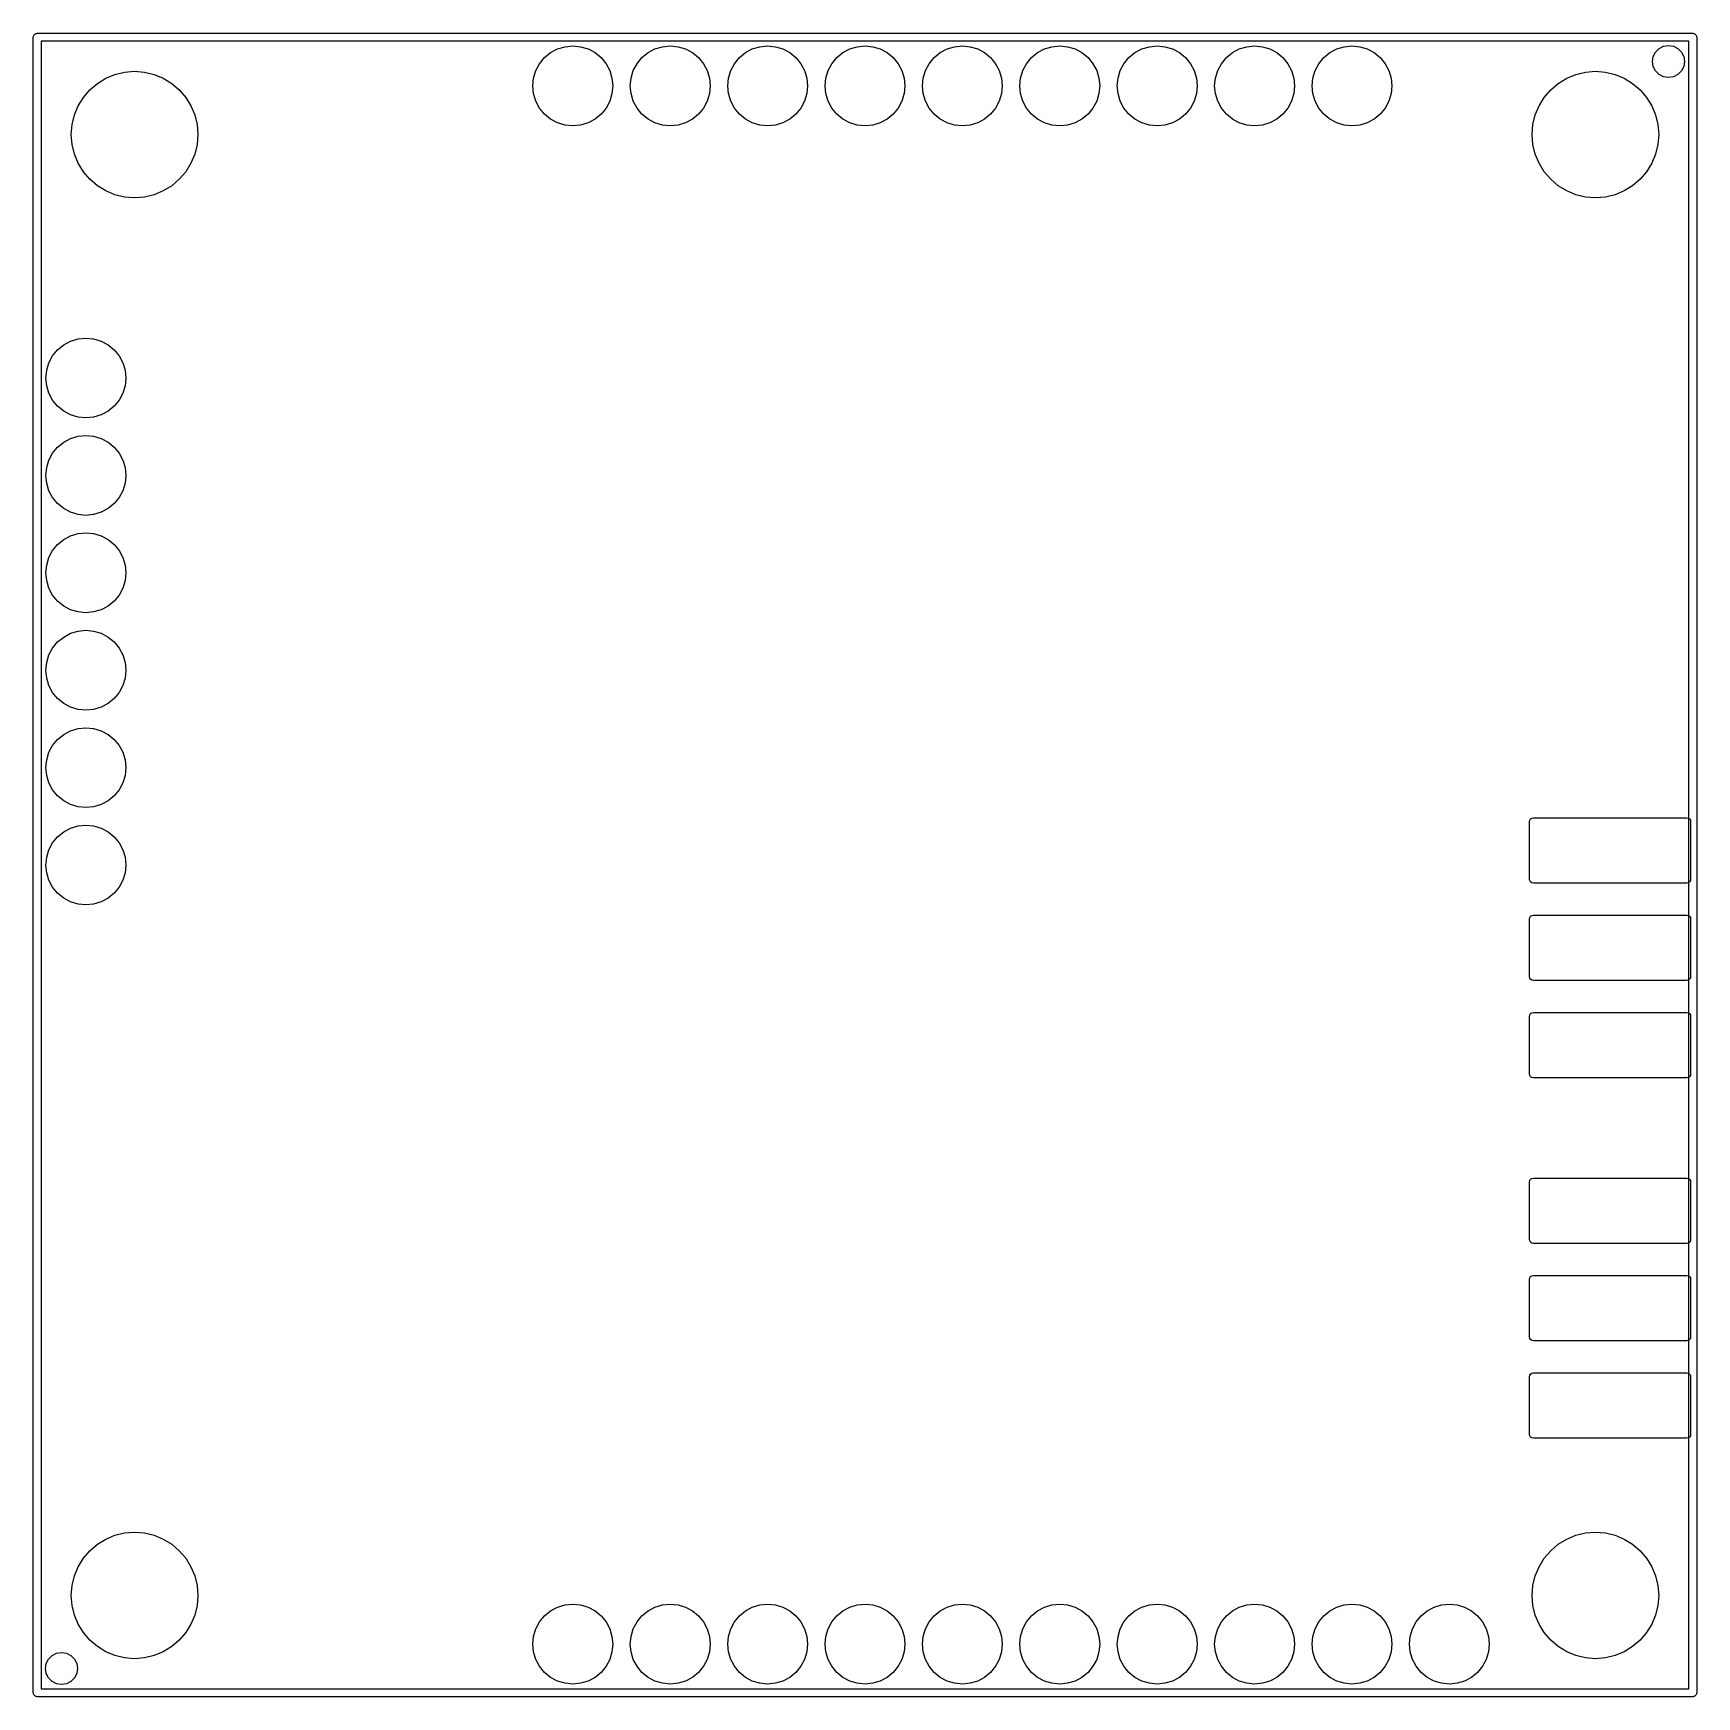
# Model space of a CAD drawing. Extents: x 4.99 to 6.7, y -4.99 to -3.28.
import ezdxf

# ---------------------------------------------------------------- set-up
doc = ezdxf.new("R2010")
doc.units = 0
doc.header["$MEASUREMENT"] = 0
doc.layers.add('BLACK', color=7, linetype='CONTINUOUS')

msp = doc.modelspace()

# ---------------------------------------------------------------- linework, layer by layer
at = {"layer": 'BLACK', "linetype": 'CONTINUOUS'}
for p, q in [((4.9925, -3.284), (4.9927, -3.2834)), ((4.9925, -4.984), (4.9925, -3.284)), ((4.9927, -3.28276), (4.99307, -3.28225)), ((4.9927, -3.2834), (4.9927, -3.28276)), ((4.99307, -3.28225), (4.99326, -3.28165)), ((4.99326, -3.28165), (4.99378, -3.28128)), ((4.99378, -3.28128), (4.99415, -3.28076)), ((4.99415, -3.28076), (4.99475, -3.28057)), ((4.99475, -3.28057), (4.99526, -3.2802)), ((4.99526, -3.2802), (4.9959, -3.2802)), ((4.9959, -3.2802), (4.9965, -3.28)), ((4.9965, -3.28), (6.6965, -3.28)), ((5.0005, -3.288), (5.0005, -4.98)), ((6.6925, -3.288), (5.0005, -3.288)), ((5.52372, -3.29991), (5.53081, -3.29612)), ((5.53081, -3.29612), (5.5385, -3.29379)), ((5.5385, -3.29379), (5.5465, -3.293)), ((5.5465, -3.293), (5.5545, -3.29379)), ((5.5545, -3.29379), (5.56219, -3.29612)), ((5.56219, -3.29612), (5.56928, -3.29991)), ((5.62372, -3.29991), (5.63081, -3.29612)), ((5.63081, -3.29612), (5.6385, -3.29379)), ((5.6385, -3.29379), (5.6465, -3.293)), ((5.6465, -3.293), (5.6545, -3.29379)), ((5.6545, -3.29379), (5.66219, -3.29612)), ((5.66219, -3.29612), (5.66928, -3.29991)), ((5.72372, -3.29991), (5.73081, -3.29612)), ((5.73081, -3.29612), (5.7385, -3.29379)), ((5.7385, -3.29379), (5.7465, -3.293)), ((5.7465, -3.293), (5.7545, -3.29379)), ((5.7545, -3.29379), (5.76219, -3.29612)), ((5.76219, -3.29612), (5.76928, -3.29991)), ((5.82372, -3.29991), (5.83081, -3.29612)), ((5.83081, -3.29612), (5.8385, -3.29379)), ((5.8385, -3.29379), (5.8465, -3.293)), ((5.8465, -3.293), (5.8545, -3.29379)), ((5.8545, -3.29379), (5.86219, -3.29612)), ((5.86219, -3.29612), (5.86928, -3.29991)), ((5.92372, -3.29991), (5.93081, -3.29612)), ((5.93081, -3.29612), (5.9385, -3.29379)), ((5.9385, -3.29379), (5.9465, -3.293)), ((5.9465, -3.293), (5.9545, -3.29379)), ((5.9545, -3.29379), (5.96219, -3.29612)), ((5.96219, -3.29612), (5.96928, -3.29991)), ((6.02372, -3.29991), (6.03081, -3.29612)), ((6.03081, -3.29612), (6.0385, -3.29379)), ((6.0385, -3.29379), (6.0465, -3.293)), ((6.0465, -3.293), (6.0545, -3.29379)), ((6.0545, -3.29379), (6.06219, -3.29612)), ((6.06219, -3.29612), (6.06928, -3.29991)), ((6.12372, -3.29991), (6.13081, -3.29612)), ((6.13081, -3.29612), (6.1385, -3.29379)), ((6.1385, -3.29379), (6.1465, -3.293)), ((6.1465, -3.293), (6.1545, -3.29379)), ((6.1545, -3.29379), (6.16219, -3.29612)), ((6.16219, -3.29612), (6.16928, -3.29991)), ((6.22372, -3.29991), (6.23081, -3.29612)), ((6.23081, -3.29612), (6.2385, -3.29379)), ((6.2385, -3.29379), (6.2465, -3.293)), ((6.2465, -3.293), (6.2545, -3.29379)), ((6.2545, -3.29379), (6.26219, -3.29612)), ((6.26219, -3.29612), (6.26928, -3.29991)), ((6.32372, -3.29991), (6.33081, -3.29612)), ((6.33081, -3.29612), (6.3385, -3.29379)), ((6.3385, -3.29379), (6.3465, -3.293)), ((6.3465, -3.293), (6.3545, -3.29379)), ((6.3545, -3.29379), (6.36219, -3.29612)), ((6.36219, -3.29612), (6.36928, -3.29991)), ((6.65815, -3.2993), (6.6618, -3.29565)), ((6.6618, -3.29565), (6.6664, -3.29331)), ((6.6664, -3.29331), (6.6715, -3.2925)), ((6.6715, -3.2925), (6.6766, -3.29331)), ((6.6766, -3.29331), (6.6812, -3.29565)), ((6.6812, -3.29565), (6.68485, -3.2993)), ((6.6925, -4.98), (6.6925, -3.288)), ((6.6965, -3.28), (6.6971, -3.2802)), ((6.6971, -3.2802), (6.69774, -3.2802)), ((6.69774, -3.2802), (6.69825, -3.28057)), ((6.69825, -3.28057), (6.69885, -3.28076)), ((6.69885, -3.28076), (6.69922, -3.28128)), ((6.69922, -3.28128), (6.69974, -3.28165)), ((6.69974, -3.28165), (6.69993, -3.28225)), ((6.69993, -3.28225), (6.7003, -3.28276)), ((6.7003, -3.28276), (6.7003, -3.2834)), ((6.7003, -3.2834), (6.7005, -3.284)), ((6.7005, -3.284), (6.7005, -4.984)), ((5.50862, -3.31831), (5.51241, -3.31122)), ((5.51241, -3.31122), (5.51751, -3.30501)), ((5.51751, -3.30501), (5.52372, -3.29991)), ((5.56928, -3.29991), (5.57549, -3.30501)), ((5.57549, -3.30501), (5.58059, -3.31122)), ((5.58059, -3.31122), (5.58438, -3.31831)), ((5.60862, -3.31831), (5.61241, -3.31122)), ((5.61241, -3.31122), (5.61751, -3.30501)), ((5.61751, -3.30501), (5.62372, -3.29991)), ((5.66928, -3.29991), (5.67549, -3.30501)), ((5.67549, -3.30501), (5.68059, -3.31122)), ((5.68059, -3.31122), (5.68438, -3.31831)), ((5.70862, -3.31831), (5.71241, -3.31122)), ((5.71241, -3.31122), (5.71751, -3.30501)), ((5.71751, -3.30501), (5.72372, -3.29991)), ((5.76928, -3.29991), (5.77549, -3.30501)), ((5.77549, -3.30501), (5.78059, -3.31122)), ((5.78059, -3.31122), (5.78438, -3.31831)), ((5.80862, -3.31831), (5.81241, -3.31122)), ((5.81241, -3.31122), (5.81751, -3.30501)), ((5.81751, -3.30501), (5.82372, -3.29991)), ((5.86928, -3.29991), (5.87549, -3.30501)), ((5.87549, -3.30501), (5.88059, -3.31122)), ((5.88059, -3.31122), (5.88438, -3.31831)), ((5.90862, -3.31831), (5.91241, -3.31122)), ((5.91241, -3.31122), (5.91751, -3.30501)), ((5.91751, -3.30501), (5.92372, -3.29991)), ((5.96928, -3.29991), (5.97549, -3.30501)), ((5.97549, -3.30501), (5.98059, -3.31122)), ((5.98059, -3.31122), (5.98438, -3.31831)), ((6.00862, -3.31831), (6.01241, -3.31122)), ((6.01241, -3.31122), (6.01751, -3.30501)), ((6.01751, -3.30501), (6.02372, -3.29991)), ((6.06928, -3.29991), (6.07549, -3.30501)), ((6.07549, -3.30501), (6.08059, -3.31122)), ((6.08059, -3.31122), (6.08438, -3.31831)), ((6.10862, -3.31831), (6.11241, -3.31122)), ((6.11241, -3.31122), (6.11751, -3.30501)), ((6.11751, -3.30501), (6.12372, -3.29991)), ((6.16928, -3.29991), (6.17549, -3.30501)), ((6.17549, -3.30501), (6.18059, -3.31122)), ((6.18059, -3.31122), (6.18438, -3.31831)), ((6.20862, -3.31831), (6.21241, -3.31122)), ((6.21241, -3.31122), (6.21751, -3.30501)), ((6.21751, -3.30501), (6.22372, -3.29991)), ((6.26928, -3.29991), (6.27549, -3.30501)), ((6.27549, -3.30501), (6.28059, -3.31122)), ((6.28059, -3.31122), (6.28438, -3.31831)), ((6.30862, -3.31831), (6.31241, -3.31122)), ((6.31241, -3.31122), (6.31751, -3.30501)), ((6.31751, -3.30501), (6.32372, -3.29991)), ((6.36928, -3.29991), (6.37549, -3.30501)), ((6.37549, -3.30501), (6.38059, -3.31122)), ((6.38059, -3.31122), (6.38438, -3.31831)), ((6.655, -3.309), (6.65581, -3.3039)), ((6.65581, -3.3141), (6.655, -3.309)), ((6.65581, -3.3039), (6.65815, -3.2993)), ((6.68485, -3.2993), (6.68719, -3.3039)), ((6.68719, -3.3039), (6.688, -3.309)), ((6.688, -3.309), (6.68719, -3.3141)), ((5.05829, -3.33141), (5.06699, -3.32608)), ((5.06699, -3.32608), (5.07641, -3.32218)), ((5.07641, -3.32218), (5.08633, -3.3198)), ((5.08633, -3.3198), (5.0965, -3.319)), ((5.0965, -3.319), (5.10667, -3.3198)), ((5.10667, -3.3198), (5.11659, -3.32218)), ((5.11659, -3.32218), (5.12601, -3.32608)), ((5.12601, -3.32608), (5.13471, -3.33141)), ((5.5055, -3.334), (5.50629, -3.326)), ((5.50629, -3.326), (5.50862, -3.31831)), ((5.58438, -3.31831), (5.58671, -3.326)), ((5.58671, -3.326), (5.5875, -3.334)), ((5.6055, -3.334), (5.60629, -3.326)), ((5.60629, -3.326), (5.60862, -3.31831)), ((5.68438, -3.31831), (5.68671, -3.326)), ((5.68671, -3.326), (5.6875, -3.334)), ((5.7055, -3.334), (5.70629, -3.326)), ((5.70629, -3.326), (5.70862, -3.31831)), ((5.78438, -3.31831), (5.78671, -3.326)), ((5.78671, -3.326), (5.7875, -3.334)), ((5.8055, -3.334), (5.80629, -3.326)), ((5.80629, -3.326), (5.80862, -3.31831)), ((5.88438, -3.31831), (5.88671, -3.326)), ((5.88671, -3.326), (5.8875, -3.334)), ((5.9055, -3.334), (5.90629, -3.326)), ((5.90629, -3.326), (5.90862, -3.31831)), ((5.98438, -3.31831), (5.98671, -3.326)), ((5.98671, -3.326), (5.9875, -3.334)), ((6.0055, -3.334), (6.00629, -3.326)), ((6.00629, -3.326), (6.00862, -3.31831)), ((6.08438, -3.31831), (6.08671, -3.326)), ((6.08671, -3.326), (6.0875, -3.334)), ((6.1055, -3.334), (6.10629, -3.326)), ((6.10629, -3.326), (6.10862, -3.31831)), ((6.18438, -3.31831), (6.18671, -3.326)), ((6.18671, -3.326), (6.1875, -3.334)), ((6.2055, -3.334), (6.20629, -3.326)), ((6.20629, -3.326), (6.20862, -3.31831)), ((6.28438, -3.31831), (6.28671, -3.326)), ((6.28671, -3.326), (6.2875, -3.334)), ((6.3055, -3.334), (6.30629, -3.326)), ((6.30629, -3.326), (6.30862, -3.31831)), ((6.38438, -3.31831), (6.38671, -3.326)), ((6.38671, -3.326), (6.3875, -3.334)), ((6.55829, -3.33141), (6.56699, -3.32608)), ((6.56699, -3.32608), (6.57641, -3.32218)), ((6.57641, -3.32218), (6.58633, -3.3198)), ((6.58633, -3.3198), (6.5965, -3.319)), ((6.5965, -3.319), (6.60667, -3.3198)), ((6.60667, -3.3198), (6.61659, -3.32218)), ((6.61659, -3.32218), (6.62601, -3.32608)), ((6.62601, -3.32608), (6.63471, -3.33141)), ((6.65815, -3.3187), (6.65581, -3.3141)), ((6.6618, -3.32235), (6.65815, -3.3187)), ((6.6664, -3.32469), (6.6618, -3.32235)), ((6.6715, -3.3255), (6.6664, -3.32469)), ((6.6766, -3.32469), (6.6715, -3.3255)), ((6.6812, -3.32235), (6.6766, -3.32469)), ((6.68485, -3.3187), (6.6812, -3.32235)), ((6.68719, -3.3141), (6.68485, -3.3187)), ((5.03858, -3.35449), (5.04391, -3.34579)), ((5.04391, -3.34579), (5.05054, -3.33804)), ((5.05054, -3.33804), (5.05829, -3.33141)), ((5.13471, -3.33141), (5.14246, -3.33804)), ((5.14246, -3.33804), (5.14909, -3.34579)), ((5.14909, -3.34579), (5.15442, -3.35449)), ((5.50629, -3.342), (5.5055, -3.334)), ((5.50862, -3.34969), (5.50629, -3.342)), ((5.58671, -3.342), (5.58438, -3.34969)), ((5.5875, -3.334), (5.58671, -3.342)), ((5.60629, -3.342), (5.6055, -3.334)), ((5.60862, -3.34969), (5.60629, -3.342)), ((5.68671, -3.342), (5.68438, -3.34969)), ((5.6875, -3.334), (5.68671, -3.342)), ((5.70629, -3.342), (5.7055, -3.334)), ((5.70862, -3.34969), (5.70629, -3.342)), ((5.78671, -3.342), (5.78438, -3.34969)), ((5.7875, -3.334), (5.78671, -3.342)), ((5.80629, -3.342), (5.8055, -3.334)), ((5.80862, -3.34969), (5.80629, -3.342)), ((5.88671, -3.342), (5.88438, -3.34969)), ((5.8875, -3.334), (5.88671, -3.342)), ((5.90629, -3.342), (5.9055, -3.334)), ((5.90862, -3.34969), (5.90629, -3.342)), ((5.98671, -3.342), (5.98438, -3.34969)), ((5.9875, -3.334), (5.98671, -3.342)), ((6.00629, -3.342), (6.0055, -3.334)), ((6.00862, -3.34969), (6.00629, -3.342)), ((6.08671, -3.342), (6.08438, -3.34969)), ((6.0875, -3.334), (6.08671, -3.342)), ((6.10629, -3.342), (6.1055, -3.334)), ((6.10862, -3.34969), (6.10629, -3.342)), ((6.18671, -3.342), (6.18438, -3.34969)), ((6.1875, -3.334), (6.18671, -3.342)), ((6.20629, -3.342), (6.2055, -3.334)), ((6.20862, -3.34969), (6.20629, -3.342)), ((6.28671, -3.342), (6.28438, -3.34969)), ((6.2875, -3.334), (6.28671, -3.342)), ((6.30629, -3.342), (6.3055, -3.334)), ((6.30862, -3.34969), (6.30629, -3.342)), ((6.38671, -3.342), (6.38438, -3.34969)), ((6.3875, -3.334), (6.38671, -3.342)), ((6.53858, -3.35449), (6.54391, -3.34579)), ((6.54391, -3.34579), (6.55054, -3.33804)), ((6.55054, -3.33804), (6.55829, -3.33141)), ((6.63471, -3.33141), (6.64246, -3.33804)), ((6.64246, -3.33804), (6.64909, -3.34579)), ((6.64909, -3.34579), (6.65442, -3.35449)), ((5.0323, -3.37383), (5.03468, -3.36391)), ((5.03468, -3.36391), (5.03858, -3.35449)), ((5.15442, -3.35449), (5.15832, -3.36391)), ((5.15832, -3.36391), (5.1607, -3.37383)), ((5.51241, -3.35678), (5.50862, -3.34969)), ((5.51751, -3.36299), (5.51241, -3.35678)), ((5.52372, -3.36809), (5.51751, -3.36299)), ((5.57549, -3.36299), (5.56928, -3.36809)), ((5.58059, -3.35678), (5.57549, -3.36299)), ((5.58438, -3.34969), (5.58059, -3.35678)), ((5.61241, -3.35678), (5.60862, -3.34969)), ((5.61751, -3.36299), (5.61241, -3.35678)), ((5.62372, -3.36809), (5.61751, -3.36299)), ((5.67549, -3.36299), (5.66928, -3.36809)), ((5.68059, -3.35678), (5.67549, -3.36299)), ((5.68438, -3.34969), (5.68059, -3.35678)), ((5.71241, -3.35678), (5.70862, -3.34969)), ((5.71751, -3.36299), (5.71241, -3.35678)), ((5.72372, -3.36809), (5.71751, -3.36299)), ((5.77549, -3.36299), (5.76928, -3.36809)), ((5.78059, -3.35678), (5.77549, -3.36299)), ((5.78438, -3.34969), (5.78059, -3.35678)), ((5.81241, -3.35678), (5.80862, -3.34969)), ((5.81751, -3.36299), (5.81241, -3.35678)), ((5.82372, -3.36809), (5.81751, -3.36299)), ((5.87549, -3.36299), (5.86928, -3.36809)), ((5.88059, -3.35678), (5.87549, -3.36299)), ((5.88438, -3.34969), (5.88059, -3.35678)), ((5.91241, -3.35678), (5.90862, -3.34969)), ((5.91751, -3.36299), (5.91241, -3.35678)), ((5.92372, -3.36809), (5.91751, -3.36299)), ((5.97549, -3.36299), (5.96928, -3.36809)), ((5.98059, -3.35678), (5.97549, -3.36299)), ((5.98438, -3.34969), (5.98059, -3.35678)), ((6.01241, -3.35678), (6.00862, -3.34969)), ((6.01751, -3.36299), (6.01241, -3.35678)), ((6.02372, -3.36809), (6.01751, -3.36299)), ((6.07549, -3.36299), (6.06928, -3.36809)), ((6.08059, -3.35678), (6.07549, -3.36299)), ((6.08438, -3.34969), (6.08059, -3.35678)), ((6.11241, -3.35678), (6.10862, -3.34969)), ((6.11751, -3.36299), (6.11241, -3.35678)), ((6.12372, -3.36809), (6.11751, -3.36299)), ((6.17549, -3.36299), (6.16928, -3.36809)), ((6.18059, -3.35678), (6.17549, -3.36299)), ((6.18438, -3.34969), (6.18059, -3.35678)), ((6.21241, -3.35678), (6.20862, -3.34969)), ((6.21751, -3.36299), (6.21241, -3.35678)), ((6.22372, -3.36809), (6.21751, -3.36299)), ((6.27549, -3.36299), (6.26928, -3.36809)), ((6.28059, -3.35678), (6.27549, -3.36299)), ((6.28438, -3.34969), (6.28059, -3.35678)), ((6.31241, -3.35678), (6.30862, -3.34969)), ((6.31751, -3.36299), (6.31241, -3.35678)), ((6.32372, -3.36809), (6.31751, -3.36299)), ((6.37549, -3.36299), (6.36928, -3.36809)), ((6.38059, -3.35678), (6.37549, -3.36299)), ((6.38438, -3.34969), (6.38059, -3.35678)), ((6.5323, -3.37383), (6.53468, -3.36391)), ((6.53468, -3.36391), (6.53858, -3.35449)), ((6.65442, -3.35449), (6.65832, -3.36391)), ((6.65832, -3.36391), (6.6607, -3.37383)), ((5.0315, -3.384), (5.0323, -3.37383)), ((5.1607, -3.37383), (5.1615, -3.384)), ((5.53081, -3.37188), (5.52372, -3.36809)), ((5.5385, -3.37421), (5.53081, -3.37188)), ((5.5465, -3.375), (5.5385, -3.37421)), ((5.5545, -3.37421), (5.5465, -3.375)), ((5.56219, -3.37188), (5.5545, -3.37421)), ((5.56928, -3.36809), (5.56219, -3.37188)), ((5.63081, -3.37188), (5.62372, -3.36809)), ((5.6385, -3.37421), (5.63081, -3.37188)), ((5.6465, -3.375), (5.6385, -3.37421)), ((5.6545, -3.37421), (5.6465, -3.375)), ((5.66219, -3.37188), (5.6545, -3.37421)), ((5.66928, -3.36809), (5.66219, -3.37188)), ((5.73081, -3.37188), (5.72372, -3.36809)), ((5.7385, -3.37421), (5.73081, -3.37188)), ((5.7465, -3.375), (5.7385, -3.37421)), ((5.7545, -3.37421), (5.7465, -3.375)), ((5.76219, -3.37188), (5.7545, -3.37421)), ((5.76928, -3.36809), (5.76219, -3.37188)), ((5.83081, -3.37188), (5.82372, -3.36809)), ((5.8385, -3.37421), (5.83081, -3.37188)), ((5.8465, -3.375), (5.8385, -3.37421)), ((5.8545, -3.37421), (5.8465, -3.375)), ((5.86219, -3.37188), (5.8545, -3.37421)), ((5.86928, -3.36809), (5.86219, -3.37188)), ((5.93081, -3.37188), (5.92372, -3.36809)), ((5.9385, -3.37421), (5.93081, -3.37188)), ((5.9465, -3.375), (5.9385, -3.37421)), ((5.9545, -3.37421), (5.9465, -3.375)), ((5.96219, -3.37188), (5.9545, -3.37421)), ((5.96928, -3.36809), (5.96219, -3.37188)), ((6.03081, -3.37188), (6.02372, -3.36809)), ((6.0385, -3.37421), (6.03081, -3.37188)), ((6.0465, -3.375), (6.0385, -3.37421)), ((6.0545, -3.37421), (6.0465, -3.375)), ((6.06219, -3.37188), (6.0545, -3.37421)), ((6.06928, -3.36809), (6.06219, -3.37188)), ((6.13081, -3.37188), (6.12372, -3.36809)), ((6.1385, -3.37421), (6.13081, -3.37188)), ((6.1465, -3.375), (6.1385, -3.37421)), ((6.1545, -3.37421), (6.1465, -3.375)), ((6.16219, -3.37188), (6.1545, -3.37421)), ((6.16928, -3.36809), (6.16219, -3.37188)), ((6.23081, -3.37188), (6.22372, -3.36809)), ((6.2385, -3.37421), (6.23081, -3.37188)), ((6.2465, -3.375), (6.2385, -3.37421)), ((6.2545, -3.37421), (6.2465, -3.375)), ((6.26219, -3.37188), (6.2545, -3.37421)), ((6.26928, -3.36809), (6.26219, -3.37188)), ((6.33081, -3.37188), (6.32372, -3.36809)), ((6.3385, -3.37421), (6.33081, -3.37188)), ((6.3465, -3.375), (6.3385, -3.37421)), ((6.3545, -3.37421), (6.3465, -3.375)), ((6.36219, -3.37188), (6.3545, -3.37421)), ((6.36928, -3.36809), (6.36219, -3.37188)), ((6.5315, -3.384), (6.5323, -3.37383)), ((6.6607, -3.37383), (6.6615, -3.384)), ((5.0323, -3.39417), (5.0315, -3.384)), ((5.03468, -3.40409), (5.0323, -3.39417)), ((5.1607, -3.39417), (5.15832, -3.40409)), ((5.1615, -3.384), (5.1607, -3.39417)), ((6.5323, -3.39417), (6.5315, -3.384)), ((6.53468, -3.40409), (6.5323, -3.39417)), ((6.6607, -3.39417), (6.65832, -3.40409)), ((6.6615, -3.384), (6.6607, -3.39417)), ((5.03858, -3.41351), (5.03468, -3.40409)), ((5.04391, -3.42221), (5.03858, -3.41351)), ((5.15442, -3.41351), (5.14909, -3.42221)), ((5.15832, -3.40409), (5.15442, -3.41351)), ((6.53858, -3.41351), (6.53468, -3.40409)), ((6.54391, -3.42221), (6.53858, -3.41351)), ((6.65442, -3.41351), (6.64909, -3.42221)), ((6.65832, -3.40409), (6.65442, -3.41351)), ((5.05054, -3.42996), (5.04391, -3.42221)), ((5.05829, -3.43659), (5.05054, -3.42996)), ((5.14246, -3.42996), (5.13471, -3.43659)), ((5.14909, -3.42221), (5.14246, -3.42996)), ((6.55054, -3.42996), (6.54391, -3.42221)), ((6.55829, -3.43659), (6.55054, -3.42996)), ((6.64246, -3.42996), (6.63471, -3.43659)), ((6.64909, -3.42221), (6.64246, -3.42996)), ((5.06699, -3.44192), (5.05829, -3.43659)), ((5.07641, -3.44582), (5.06699, -3.44192)), ((5.08633, -3.4482), (5.07641, -3.44582)), ((5.0965, -3.449), (5.08633, -3.4482)), ((5.10667, -3.4482), (5.0965, -3.449)), ((5.11659, -3.44582), (5.10667, -3.4482)), ((5.12601, -3.44192), (5.11659, -3.44582)), ((5.13471, -3.43659), (5.12601, -3.44192)), ((6.56699, -3.44192), (6.55829, -3.43659)), ((6.57641, -3.44582), (6.56699, -3.44192)), ((6.58633, -3.4482), (6.57641, -3.44582)), ((6.5965, -3.449), (6.58633, -3.4482)), ((6.60667, -3.4482), (6.5965, -3.449)), ((6.61659, -3.44582), (6.60667, -3.4482)), ((6.62601, -3.44192), (6.61659, -3.44582)), ((6.63471, -3.43659), (6.62601, -3.44192)), ((5.01751, -3.60501), (5.02372, -3.59991)), ((5.02372, -3.59991), (5.03081, -3.59612)), ((5.03081, -3.59612), (5.0385, -3.59379)), ((5.0385, -3.59379), (5.0465, -3.593)), ((5.0465, -3.593), (5.0545, -3.59379)), ((5.0545, -3.59379), (5.06219, -3.59612)), ((5.06219, -3.59612), (5.06928, -3.59991)), ((5.06928, -3.59991), (5.07549, -3.60501)), ((5.00629, -3.626), (5.00862, -3.61831)), ((5.00862, -3.61831), (5.01241, -3.61122)), ((5.01241, -3.61122), (5.01751, -3.60501)), ((5.07549, -3.60501), (5.08059, -3.61122)), ((5.08059, -3.61122), (5.08438, -3.61831)), ((5.08438, -3.61831), (5.08671, -3.626)), ((5.0055, -3.634), (5.00629, -3.626)), ((5.00629, -3.642), (5.0055, -3.634)), ((5.08671, -3.626), (5.0875, -3.634)), ((5.0875, -3.634), (5.08671, -3.642)), ((5.00862, -3.64969), (5.00629, -3.642)), ((5.01241, -3.65678), (5.00862, -3.64969)), ((5.08438, -3.64969), (5.08059, -3.65678)), ((5.08671, -3.642), (5.08438, -3.64969)), ((5.01751, -3.66299), (5.01241, -3.65678)), ((5.02372, -3.66809), (5.01751, -3.66299)), ((5.03081, -3.67188), (5.02372, -3.66809)), ((5.0385, -3.67421), (5.03081, -3.67188)), ((5.06219, -3.67188), (5.0545, -3.67421)), ((5.06928, -3.66809), (5.06219, -3.67188)), ((5.07549, -3.66299), (5.06928, -3.66809)), ((5.08059, -3.65678), (5.07549, -3.66299)), ((5.0465, -3.675), (5.0385, -3.67421)), ((5.0545, -3.67421), (5.0465, -3.675)), ((5.01241, -3.71122), (5.01751, -3.70501)), ((5.01751, -3.70501), (5.02372, -3.69991)), ((5.02372, -3.69991), (5.03081, -3.69612)), ((5.03081, -3.69612), (5.0385, -3.69379)), ((5.0385, -3.69379), (5.0465, -3.693)), ((5.0465, -3.693), (5.0545, -3.69379)), ((5.0545, -3.69379), (5.06219, -3.69612)), ((5.06219, -3.69612), (5.06928, -3.69991)), ((5.06928, -3.69991), (5.07549, -3.70501)), ((5.07549, -3.70501), (5.08059, -3.71122)), ((5.00629, -3.726), (5.00862, -3.71831)), ((5.00862, -3.71831), (5.01241, -3.71122)), ((5.08059, -3.71122), (5.08438, -3.71831)), ((5.08438, -3.71831), (5.08671, -3.726)), ((5.0055, -3.734), (5.00629, -3.726)), ((5.00629, -3.742), (5.0055, -3.734)), ((5.08671, -3.726), (5.0875, -3.734)), ((5.0875, -3.734), (5.08671, -3.742)), ((5.00862, -3.74969), (5.00629, -3.742)), ((5.01241, -3.75678), (5.00862, -3.74969)), ((5.01751, -3.76299), (5.01241, -3.75678)), ((5.08059, -3.75678), (5.07549, -3.76299)), ((5.08438, -3.74969), (5.08059, -3.75678)), ((5.08671, -3.742), (5.08438, -3.74969)), ((5.02372, -3.76809), (5.01751, -3.76299)), ((5.03081, -3.77188), (5.02372, -3.76809)), ((5.0385, -3.77421), (5.03081, -3.77188)), ((5.0465, -3.775), (5.0385, -3.77421)), ((5.0545, -3.77421), (5.0465, -3.775)), ((5.06219, -3.77188), (5.0545, -3.77421)), ((5.06928, -3.76809), (5.06219, -3.77188)), ((5.07549, -3.76299), (5.06928, -3.76809)), ((5.01241, -3.81122), (5.01751, -3.80501)), ((5.01751, -3.80501), (5.02372, -3.79991)), ((5.02372, -3.79991), (5.03081, -3.79612)), ((5.03081, -3.79612), (5.0385, -3.79379)), ((5.0385, -3.79379), (5.0465, -3.793)), ((5.0465, -3.793), (5.0545, -3.79379)), ((5.0545, -3.79379), (5.06219, -3.79612)), ((5.06219, -3.79612), (5.06928, -3.79991)), ((5.06928, -3.79991), (5.07549, -3.80501)), ((5.07549, -3.80501), (5.08059, -3.81122)), ((5.00629, -3.826), (5.00862, -3.81831)), ((5.00862, -3.81831), (5.01241, -3.81122)), ((5.08059, -3.81122), (5.08438, -3.81831)), ((5.08438, -3.81831), (5.08671, -3.826)), ((5.0055, -3.834), (5.00629, -3.826)), ((5.00629, -3.842), (5.0055, -3.834)), ((5.00862, -3.84969), (5.00629, -3.842)), ((5.08671, -3.842), (5.08438, -3.84969)), ((5.08671, -3.826), (5.0875, -3.834)), ((5.0875, -3.834), (5.08671, -3.842)), ((5.01241, -3.85678), (5.00862, -3.84969)), ((5.01751, -3.86299), (5.01241, -3.85678)), ((5.08059, -3.85678), (5.07549, -3.86299)), ((5.08438, -3.84969), (5.08059, -3.85678)), ((5.02372, -3.86809), (5.01751, -3.86299)), ((5.03081, -3.87188), (5.02372, -3.86809)), ((5.0385, -3.87421), (5.03081, -3.87188)), ((5.0465, -3.875), (5.0385, -3.87421)), ((5.0545, -3.87421), (5.0465, -3.875)), ((5.06219, -3.87188), (5.0545, -3.87421)), ((5.06928, -3.86809), (5.06219, -3.87188)), ((5.07549, -3.86299), (5.06928, -3.86809)), ((5.03081, -3.89612), (5.0385, -3.89379)), ((5.0385, -3.89379), (5.0465, -3.893)), ((5.0465, -3.893), (5.0545, -3.89379)), ((5.0545, -3.89379), (5.06219, -3.89612)), ((5.00862, -3.91831), (5.01241, -3.91122)), ((5.01241, -3.91122), (5.01751, -3.90501)), ((5.01751, -3.90501), (5.02372, -3.89991)), ((5.02372, -3.89991), (5.03081, -3.89612)), ((5.06219, -3.89612), (5.06928, -3.89991)), ((5.06928, -3.89991), (5.07549, -3.90501)), ((5.07549, -3.90501), (5.08059, -3.91122)), ((5.08059, -3.91122), (5.08438, -3.91831)), ((5.0055, -3.934), (5.00629, -3.926)), ((5.00629, -3.926), (5.00862, -3.91831)), ((5.08438, -3.91831), (5.08671, -3.926)), ((5.08671, -3.926), (5.0875, -3.934)), ((5.00629, -3.942), (5.0055, -3.934)), ((5.00862, -3.94969), (5.00629, -3.942)), ((5.08671, -3.942), (5.08438, -3.94969)), ((5.0875, -3.934), (5.08671, -3.942)), ((5.01241, -3.95678), (5.00862, -3.94969)), ((5.01751, -3.96299), (5.01241, -3.95678)), ((5.08059, -3.95678), (5.07549, -3.96299)), ((5.08438, -3.94969), (5.08059, -3.95678)), ((5.02372, -3.96809), (5.01751, -3.96299)), ((5.03081, -3.97188), (5.02372, -3.96809)), ((5.0385, -3.97421), (5.03081, -3.97188)), ((5.0465, -3.975), (5.0385, -3.97421)), ((5.0545, -3.97421), (5.0465, -3.975)), ((5.06219, -3.97188), (5.0545, -3.97421)), ((5.06928, -3.96809), (5.06219, -3.97188)), ((5.07549, -3.96299), (5.06928, -3.96809)), ((5.02372, -3.99991), (5.03081, -3.99612)), ((5.03081, -3.99612), (5.0385, -3.99379)), ((5.0385, -3.99379), (5.0465, -3.993)), ((5.0465, -3.993), (5.0545, -3.99379)), ((5.0545, -3.99379), (5.06219, -3.99612)), ((5.06219, -3.99612), (5.06928, -3.99991)), ((5.00862, -4.01831), (5.01241, -4.01122)), ((5.01241, -4.01122), (5.01751, -4.00501)), ((5.01751, -4.00501), (5.02372, -3.99991)), ((5.06928, -3.99991), (5.07549, -4.00501)), ((5.07549, -4.00501), (5.08059, -4.01122)), ((5.08059, -4.01122), (5.08438, -4.01831)), ((5.0055, -4.034), (5.00629, -4.026)), ((5.00629, -4.026), (5.00862, -4.01831)), ((5.08438, -4.01831), (5.08671, -4.026)), ((5.08671, -4.026), (5.0875, -4.034)), ((5.00629, -4.042), (5.0055, -4.034)), ((5.00862, -4.04969), (5.00629, -4.042)), ((5.08671, -4.042), (5.08438, -4.04969)), ((5.0875, -4.034), (5.08671, -4.042)), ((5.01241, -4.05678), (5.00862, -4.04969)), ((5.01751, -4.06299), (5.01241, -4.05678)), ((5.02372, -4.06809), (5.01751, -4.06299)), ((5.07549, -4.06299), (5.06928, -4.06809)), ((5.08059, -4.05678), (5.07549, -4.06299)), ((5.08438, -4.04969), (5.08059, -4.05678)), ((5.03081, -4.07188), (5.02372, -4.06809)), ((5.0385, -4.07421), (5.03081, -4.07188)), ((5.0465, -4.075), (5.0385, -4.07421)), ((5.0545, -4.07421), (5.0465, -4.075)), ((5.06219, -4.07188), (5.0545, -4.07421)), ((5.06928, -4.06809), (5.06219, -4.07188)), ((5.02372, -4.09991), (5.03081, -4.09612)), ((5.03081, -4.09612), (5.0385, -4.09379)), ((5.0385, -4.09379), (5.0465, -4.093)), ((5.0465, -4.093), (5.0545, -4.09379)), ((5.0545, -4.09379), (5.06219, -4.09612)), ((5.06219, -4.09612), (5.06928, -4.09991)), ((6.52876, -4.08947), (6.52906, -4.08794)), ((6.52876, -4.14853), (6.52876, -4.08947)), ((6.52906, -4.08794), (6.52993, -4.08664)), ((6.52993, -4.08664), (6.53123, -4.08578)), ((6.53123, -4.08578), (6.53276, -4.08547)), ((6.53276, -4.08547), (6.69024, -4.08547)), ((6.69024, -4.08547), (6.69177, -4.08578)), ((6.69177, -4.08578), (6.69307, -4.08664)), ((6.69307, -4.08664), (6.69394, -4.08794)), ((6.69394, -4.08794), (6.69424, -4.08947)), ((6.69424, -4.08947), (6.69424, -4.14853)), ((5.00862, -4.11831), (5.01241, -4.11122)), ((5.01241, -4.11122), (5.01751, -4.10501)), ((5.01751, -4.10501), (5.02372, -4.09991)), ((5.06928, -4.09991), (5.07549, -4.10501)), ((5.07549, -4.10501), (5.08059, -4.11122)), ((5.08059, -4.11122), (5.08438, -4.11831)), ((5.0055, -4.134), (5.00629, -4.126)), ((5.00629, -4.126), (5.00862, -4.11831)), ((5.08438, -4.11831), (5.08671, -4.126)), ((5.08671, -4.126), (5.0875, -4.134)), ((5.00629, -4.142), (5.0055, -4.134)), ((5.00862, -4.14969), (5.00629, -4.142)), ((5.01241, -4.15678), (5.00862, -4.14969)), ((5.08438, -4.14969), (5.08059, -4.15678)), ((5.08671, -4.142), (5.08438, -4.14969)), ((5.0875, -4.134), (5.08671, -4.142)), ((6.52906, -4.15006), (6.52876, -4.14853)), ((6.52993, -4.15136), (6.52906, -4.15006)), ((6.69394, -4.15006), (6.69307, -4.15136)), ((6.69424, -4.14853), (6.69394, -4.15006)), ((5.01751, -4.16299), (5.01241, -4.15678)), ((5.02372, -4.16809), (5.01751, -4.16299)), ((5.07549, -4.16299), (5.06928, -4.16809)), ((5.08059, -4.15678), (5.07549, -4.16299)), ((6.53123, -4.15222), (6.52993, -4.15136)), ((6.53276, -4.15253), (6.53123, -4.15222)), ((6.69024, -4.15253), (6.53276, -4.15253)), ((6.69177, -4.15222), (6.69024, -4.15253)), ((6.69307, -4.15136), (6.69177, -4.15222)), ((5.03081, -4.17188), (5.02372, -4.16809)), ((5.0385, -4.17421), (5.03081, -4.17188)), ((5.0465, -4.175), (5.0385, -4.17421)), ((5.0545, -4.17421), (5.0465, -4.175)), ((5.06219, -4.17188), (5.0545, -4.17421)), ((5.06928, -4.16809), (5.06219, -4.17188)), ((6.52876, -4.18947), (6.52906, -4.18794)), ((6.52876, -4.24853), (6.52876, -4.18947)), ((6.52906, -4.18794), (6.52993, -4.18664)), ((6.52993, -4.18664), (6.53123, -4.18578)), ((6.53123, -4.18578), (6.53276, -4.18547)), ((6.53276, -4.18547), (6.69024, -4.18547)), ((6.69024, -4.18547), (6.69177, -4.18578)), ((6.69177, -4.18578), (6.69307, -4.18664)), ((6.69307, -4.18664), (6.69394, -4.18794)), ((6.69394, -4.18794), (6.69424, -4.18947)), ((6.69424, -4.18947), (6.69424, -4.24853)), ((6.52906, -4.25006), (6.52876, -4.24853)), ((6.52993, -4.25136), (6.52906, -4.25006)), ((6.53123, -4.25222), (6.52993, -4.25136)), ((6.53276, -4.25253), (6.53123, -4.25222)), ((6.69024, -4.25253), (6.53276, -4.25253)), ((6.69177, -4.25222), (6.69024, -4.25253)), ((6.69307, -4.25136), (6.69177, -4.25222)), ((6.69394, -4.25006), (6.69307, -4.25136)), ((6.69424, -4.24853), (6.69394, -4.25006)), ((6.52906, -4.28794), (6.52993, -4.28664)), ((6.52993, -4.28664), (6.53123, -4.28578)), ((6.53123, -4.28578), (6.53276, -4.28547)), ((6.53276, -4.28547), (6.69024, -4.28547)), ((6.69024, -4.28547), (6.69177, -4.28578)), ((6.69177, -4.28578), (6.69307, -4.28664)), ((6.69307, -4.28664), (6.69394, -4.28794)), ((6.52876, -4.28947), (6.52906, -4.28794)), ((6.52876, -4.34853), (6.52876, -4.28947)), ((6.69394, -4.28794), (6.69424, -4.28947)), ((6.69424, -4.28947), (6.69424, -4.34853)), ((6.52906, -4.35006), (6.52876, -4.34853)), ((6.52993, -4.35136), (6.52906, -4.35006)), ((6.53123, -4.35222), (6.52993, -4.35136)), ((6.53276, -4.35253), (6.53123, -4.35222)), ((6.69024, -4.35253), (6.53276, -4.35253)), ((6.69177, -4.35222), (6.69024, -4.35253)), ((6.69307, -4.35136), (6.69177, -4.35222)), ((6.69394, -4.35006), (6.69307, -4.35136)), ((6.69424, -4.34853), (6.69394, -4.35006)), ((6.52906, -4.45794), (6.52993, -4.45664)), ((6.52993, -4.45664), (6.53123, -4.45578)), ((6.53123, -4.45578), (6.53276, -4.45547)), ((6.53276, -4.45547), (6.69024, -4.45547)), ((6.69024, -4.45547), (6.69177, -4.45578)), ((6.69177, -4.45578), (6.69307, -4.45664)), ((6.69307, -4.45664), (6.69394, -4.45794)), ((6.52876, -4.45947), (6.52906, -4.45794)), ((6.52876, -4.51853), (6.52876, -4.45947)), ((6.69394, -4.45794), (6.69424, -4.45947)), ((6.69424, -4.45947), (6.69424, -4.51853)), ((6.52906, -4.52006), (6.52876, -4.51853)), ((6.52993, -4.52136), (6.52906, -4.52006)), ((6.53123, -4.52222), (6.52993, -4.52136)), ((6.53276, -4.52253), (6.53123, -4.52222)), ((6.69024, -4.52253), (6.53276, -4.52253)), ((6.69177, -4.52222), (6.69024, -4.52253)), ((6.69307, -4.52136), (6.69177, -4.52222)), ((6.69394, -4.52006), (6.69307, -4.52136)), ((6.69424, -4.51853), (6.69394, -4.52006)), ((6.52876, -4.55947), (6.52906, -4.55794)), ((6.52876, -4.61853), (6.52876, -4.55947)), ((6.52906, -4.55794), (6.52993, -4.55664)), ((6.52993, -4.55664), (6.53123, -4.55578)), ((6.53123, -4.55578), (6.53276, -4.55547)), ((6.53276, -4.55547), (6.69024, -4.55547)), ((6.69024, -4.55547), (6.69177, -4.55578)), ((6.69177, -4.55578), (6.69307, -4.55664)), ((6.69307, -4.55664), (6.69394, -4.55794)), ((6.69394, -4.55794), (6.69424, -4.55947)), ((6.69424, -4.55947), (6.69424, -4.61853)), ((6.52906, -4.62006), (6.52876, -4.61853)), ((6.52993, -4.62136), (6.52906, -4.62006)), ((6.53123, -4.62222), (6.52993, -4.62136)), ((6.53276, -4.62253), (6.53123, -4.62222)), ((6.69024, -4.62253), (6.53276, -4.62253)), ((6.69177, -4.62222), (6.69024, -4.62253)), ((6.69307, -4.62136), (6.69177, -4.62222)), ((6.69394, -4.62006), (6.69307, -4.62136)), ((6.69424, -4.61853), (6.69394, -4.62006)), ((6.52876, -4.65947), (6.52906, -4.65794)), ((6.52876, -4.71853), (6.52876, -4.65947)), ((6.52906, -4.65794), (6.52993, -4.65664)), ((6.52993, -4.65664), (6.53123, -4.65578)), ((6.53123, -4.65578), (6.53276, -4.65547)), ((6.53276, -4.65547), (6.69024, -4.65547)), ((6.69024, -4.65547), (6.69177, -4.65578)), ((6.69177, -4.65578), (6.69307, -4.65664)), ((6.69307, -4.65664), (6.69394, -4.65794)), ((6.69394, -4.65794), (6.69424, -4.65947)), ((6.69424, -4.65947), (6.69424, -4.71853)), ((6.52906, -4.72006), (6.52876, -4.71853)), ((6.52993, -4.72136), (6.52906, -4.72006)), ((6.53123, -4.72222), (6.52993, -4.72136)), ((6.53276, -4.72253), (6.53123, -4.72222)), ((6.69024, -4.72253), (6.53276, -4.72253)), ((6.69177, -4.72222), (6.69024, -4.72253)), ((6.69307, -4.72136), (6.69177, -4.72222)), ((6.69394, -4.72006), (6.69307, -4.72136)), ((6.69424, -4.71853), (6.69394, -4.72006)), ((5.05054, -4.83804), (5.05829, -4.83141)), ((5.05829, -4.83141), (5.06699, -4.82608)), ((5.06699, -4.82608), (5.07641, -4.82218)), ((5.07641, -4.82218), (5.08633, -4.8198)), ((5.08633, -4.8198), (5.0965, -4.819)), ((5.0965, -4.819), (5.10667, -4.8198)), ((5.10667, -4.8198), (5.11659, -4.82218)), ((5.11659, -4.82218), (5.12601, -4.82608)), ((5.12601, -4.82608), (5.13471, -4.83141)), ((5.13471, -4.83141), (5.14246, -4.83804)), ((6.55054, -4.83804), (6.55829, -4.83141)), ((6.55829, -4.83141), (6.56699, -4.82608)), ((6.56699, -4.82608), (6.57641, -4.82218)), ((6.57641, -4.82218), (6.58633, -4.8198)), ((6.58633, -4.8198), (6.5965, -4.819)), ((6.5965, -4.819), (6.60667, -4.8198)), ((6.60667, -4.8198), (6.61659, -4.82218)), ((6.61659, -4.82218), (6.62601, -4.82608)), ((6.62601, -4.82608), (6.63471, -4.83141)), ((6.63471, -4.83141), (6.64246, -4.83804)), ((5.03858, -4.85449), (5.04391, -4.84579)), ((5.04391, -4.84579), (5.05054, -4.83804)), ((5.14246, -4.83804), (5.14909, -4.84579)), ((5.14909, -4.84579), (5.15442, -4.85449)), ((6.53858, -4.85449), (6.54391, -4.84579)), ((6.54391, -4.84579), (6.55054, -4.83804)), ((6.64246, -4.83804), (6.64909, -4.84579)), ((6.64909, -4.84579), (6.65442, -4.85449)), ((5.0323, -4.87383), (5.03468, -4.86391)), ((5.03468, -4.86391), (5.03858, -4.85449)), ((5.15442, -4.85449), (5.15832, -4.86391)), ((5.15832, -4.86391), (5.1607, -4.87383)), ((6.5323, -4.87383), (6.53468, -4.86391)), ((6.53468, -4.86391), (6.53858, -4.85449)), ((6.65442, -4.85449), (6.65832, -4.86391)), ((6.65832, -4.86391), (6.6607, -4.87383)), ((5.0315, -4.884), (5.0323, -4.87383)), ((5.0323, -4.89417), (5.0315, -4.884)), ((5.1607, -4.87383), (5.1615, -4.884)), ((5.1615, -4.884), (5.1607, -4.89417)), ((6.5315, -4.884), (6.5323, -4.87383)), ((6.5323, -4.89417), (6.5315, -4.884)), ((6.6607, -4.87383), (6.6615, -4.884)), ((6.6615, -4.884), (6.6607, -4.89417)), ((5.03468, -4.90409), (5.0323, -4.89417)), ((5.1607, -4.89417), (5.15832, -4.90409)), ((5.51751, -4.90501), (5.52372, -4.89991)), ((5.52372, -4.89991), (5.53081, -4.89612)), ((5.53081, -4.89612), (5.5385, -4.89379)), ((5.5385, -4.89379), (5.5465, -4.893)), ((5.5465, -4.893), (5.5545, -4.89379)), ((5.5545, -4.89379), (5.56219, -4.89612)), ((5.56219, -4.89612), (5.56928, -4.89991)), ((5.56928, -4.89991), (5.57549, -4.90501)), ((5.61751, -4.90501), (5.62372, -4.89991)), ((5.62372, -4.89991), (5.63081, -4.89612)), ((5.63081, -4.89612), (5.6385, -4.89379)), ((5.6385, -4.89379), (5.6465, -4.893)), ((5.6465, -4.893), (5.6545, -4.89379)), ((5.6545, -4.89379), (5.66219, -4.89612)), ((5.66219, -4.89612), (5.66928, -4.89991)), ((5.66928, -4.89991), (5.67549, -4.90501)), ((5.71751, -4.90501), (5.72372, -4.89991)), ((5.72372, -4.89991), (5.73081, -4.89612)), ((5.73081, -4.89612), (5.7385, -4.89379)), ((5.7385, -4.89379), (5.7465, -4.893)), ((5.7465, -4.893), (5.7545, -4.89379)), ((5.7545, -4.89379), (5.76219, -4.89612)), ((5.76219, -4.89612), (5.76928, -4.89991)), ((5.76928, -4.89991), (5.77549, -4.90501)), ((5.81751, -4.90501), (5.82372, -4.89991)), ((5.82372, -4.89991), (5.83081, -4.89612)), ((5.83081, -4.89612), (5.8385, -4.89379)), ((5.8385, -4.89379), (5.8465, -4.893)), ((5.8465, -4.893), (5.8545, -4.89379)), ((5.8545, -4.89379), (5.86219, -4.89612)), ((5.86219, -4.89612), (5.86928, -4.89991)), ((5.86928, -4.89991), (5.87549, -4.90501)), ((5.91751, -4.90501), (5.92372, -4.89991)), ((5.92372, -4.89991), (5.93081, -4.89612)), ((5.93081, -4.89612), (5.9385, -4.89379)), ((5.9385, -4.89379), (5.9465, -4.893)), ((5.9465, -4.893), (5.9545, -4.89379)), ((5.9545, -4.89379), (5.96219, -4.89612)), ((5.96219, -4.89612), (5.96928, -4.89991)), ((5.96928, -4.89991), (5.97549, -4.90501)), ((6.01751, -4.90501), (6.02372, -4.89991)), ((6.02372, -4.89991), (6.03081, -4.89612)), ((6.03081, -4.89612), (6.0385, -4.89379)), ((6.0385, -4.89379), (6.0465, -4.893)), ((6.0465, -4.893), (6.0545, -4.89379)), ((6.0545, -4.89379), (6.06219, -4.89612)), ((6.06219, -4.89612), (6.06928, -4.89991)), ((6.06928, -4.89991), (6.07549, -4.90501)), ((6.11751, -4.90501), (6.12372, -4.89991)), ((6.12372, -4.89991), (6.13081, -4.89612)), ((6.13081, -4.89612), (6.1385, -4.89379)), ((6.1385, -4.89379), (6.1465, -4.893)), ((6.1465, -4.893), (6.1545, -4.89379)), ((6.1545, -4.89379), (6.16219, -4.89612)), ((6.16219, -4.89612), (6.16928, -4.89991)), ((6.16928, -4.89991), (6.17549, -4.90501)), ((6.21751, -4.90501), (6.22372, -4.89991)), ((6.22372, -4.89991), (6.23081, -4.89612)), ((6.23081, -4.89612), (6.2385, -4.89379)), ((6.2385, -4.89379), (6.2465, -4.893)), ((6.2465, -4.893), (6.2545, -4.89379)), ((6.2545, -4.89379), (6.26219, -4.89612)), ((6.26219, -4.89612), (6.26928, -4.89991)), ((6.26928, -4.89991), (6.27549, -4.90501)), ((6.31751, -4.90501), (6.32372, -4.89991)), ((6.32372, -4.89991), (6.33081, -4.89612)), ((6.33081, -4.89612), (6.3385, -4.89379)), ((6.3385, -4.89379), (6.3465, -4.893)), ((6.3465, -4.893), (6.3545, -4.89379)), ((6.3545, -4.89379), (6.36219, -4.89612)), ((6.36219, -4.89612), (6.36928, -4.89991)), ((6.36928, -4.89991), (6.37549, -4.90501)), ((6.41751, -4.90501), (6.42372, -4.89991)), ((6.42372, -4.89991), (6.43081, -4.89612)), ((6.43081, -4.89612), (6.4385, -4.89379)), ((6.4385, -4.89379), (6.4465, -4.893)), ((6.4465, -4.893), (6.4545, -4.89379)), ((6.4545, -4.89379), (6.46219, -4.89612)), ((6.46219, -4.89612), (6.46928, -4.89991)), ((6.46928, -4.89991), (6.47549, -4.90501)), ((6.53468, -4.90409), (6.5323, -4.89417)), ((6.6607, -4.89417), (6.65832, -4.90409)), ((5.03858, -4.91351), (5.03468, -4.90409)), ((5.04391, -4.92221), (5.03858, -4.91351)), ((5.15442, -4.91351), (5.14909, -4.92221)), ((5.15832, -4.90409), (5.15442, -4.91351)), ((5.50629, -4.926), (5.50862, -4.91831)), ((5.50862, -4.91831), (5.51241, -4.91122)), ((5.51241, -4.91122), (5.51751, -4.90501)), ((5.57549, -4.90501), (5.58059, -4.91122)), ((5.58059, -4.91122), (5.58438, -4.91831)), ((5.58438, -4.91831), (5.58671, -4.926)), ((5.60629, -4.926), (5.60862, -4.91831)), ((5.60862, -4.91831), (5.61241, -4.91122)), ((5.61241, -4.91122), (5.61751, -4.90501)), ((5.67549, -4.90501), (5.68059, -4.91122)), ((5.68059, -4.91122), (5.68438, -4.91831)), ((5.68438, -4.91831), (5.68671, -4.926)), ((5.70629, -4.926), (5.70862, -4.91831)), ((5.70862, -4.91831), (5.71241, -4.91122)), ((5.71241, -4.91122), (5.71751, -4.90501)), ((5.77549, -4.90501), (5.78059, -4.91122)), ((5.78059, -4.91122), (5.78438, -4.91831)), ((5.78438, -4.91831), (5.78671, -4.926)), ((5.80629, -4.926), (5.80862, -4.91831)), ((5.80862, -4.91831), (5.81241, -4.91122)), ((5.81241, -4.91122), (5.81751, -4.90501)), ((5.87549, -4.90501), (5.88059, -4.91122)), ((5.88059, -4.91122), (5.88438, -4.91831)), ((5.88438, -4.91831), (5.88671, -4.926)), ((5.90629, -4.926), (5.90862, -4.91831)), ((5.90862, -4.91831), (5.91241, -4.91122)), ((5.91241, -4.91122), (5.91751, -4.90501)), ((5.97549, -4.90501), (5.98059, -4.91122)), ((5.98059, -4.91122), (5.98438, -4.91831)), ((5.98438, -4.91831), (5.98671, -4.926)), ((6.00629, -4.926), (6.00862, -4.91831)), ((6.00862, -4.91831), (6.01241, -4.91122)), ((6.01241, -4.91122), (6.01751, -4.90501)), ((6.07549, -4.90501), (6.08059, -4.91122)), ((6.08059, -4.91122), (6.08438, -4.91831)), ((6.08438, -4.91831), (6.08671, -4.926)), ((6.10629, -4.926), (6.10862, -4.91831)), ((6.10862, -4.91831), (6.11241, -4.91122)), ((6.11241, -4.91122), (6.11751, -4.90501)), ((6.17549, -4.90501), (6.18059, -4.91122)), ((6.18059, -4.91122), (6.18438, -4.91831)), ((6.18438, -4.91831), (6.18671, -4.926)), ((6.20629, -4.926), (6.20862, -4.91831)), ((6.20862, -4.91831), (6.21241, -4.91122)), ((6.21241, -4.91122), (6.21751, -4.90501)), ((6.27549, -4.90501), (6.28059, -4.91122)), ((6.28059, -4.91122), (6.28438, -4.91831)), ((6.28438, -4.91831), (6.28671, -4.926)), ((6.30629, -4.926), (6.30862, -4.91831)), ((6.30862, -4.91831), (6.31241, -4.91122)), ((6.31241, -4.91122), (6.31751, -4.90501)), ((6.37549, -4.90501), (6.38059, -4.91122)), ((6.38059, -4.91122), (6.38438, -4.91831)), ((6.38438, -4.91831), (6.38671, -4.926)), ((6.40629, -4.926), (6.40862, -4.91831)), ((6.40862, -4.91831), (6.41241, -4.91122)), ((6.41241, -4.91122), (6.41751, -4.90501)), ((6.47549, -4.90501), (6.48059, -4.91122)), ((6.48059, -4.91122), (6.48438, -4.91831)), ((6.48438, -4.91831), (6.48671, -4.926)), ((6.53858, -4.91351), (6.53468, -4.90409)), ((6.54391, -4.92221), (6.53858, -4.91351)), ((6.65442, -4.91351), (6.64909, -4.92221)), ((6.65832, -4.90409), (6.65442, -4.91351)), ((5.05054, -4.92996), (5.04391, -4.92221)), ((5.05829, -4.93659), (5.05054, -4.92996)), ((5.14246, -4.92996), (5.13471, -4.93659)), ((5.14909, -4.92221), (5.14246, -4.92996)), ((5.5055, -4.934), (5.50629, -4.926)), ((5.50629, -4.942), (5.5055, -4.934)), ((5.58671, -4.926), (5.5875, -4.934)), ((5.5875, -4.934), (5.58671, -4.942)), ((5.6055, -4.934), (5.60629, -4.926)), ((5.60629, -4.942), (5.6055, -4.934)), ((5.68671, -4.926), (5.6875, -4.934)), ((5.6875, -4.934), (5.68671, -4.942)), ((5.7055, -4.934), (5.70629, -4.926)), ((5.70629, -4.942), (5.7055, -4.934)), ((5.78671, -4.926), (5.7875, -4.934)), ((5.7875, -4.934), (5.78671, -4.942)), ((5.8055, -4.934), (5.80629, -4.926)), ((5.80629, -4.942), (5.8055, -4.934)), ((5.88671, -4.926), (5.8875, -4.934)), ((5.8875, -4.934), (5.88671, -4.942)), ((5.9055, -4.934), (5.90629, -4.926)), ((5.90629, -4.942), (5.9055, -4.934)), ((5.98671, -4.926), (5.9875, -4.934)), ((5.9875, -4.934), (5.98671, -4.942)), ((6.0055, -4.934), (6.00629, -4.926)), ((6.00629, -4.942), (6.0055, -4.934)), ((6.08671, -4.926), (6.0875, -4.934)), ((6.0875, -4.934), (6.08671, -4.942)), ((6.1055, -4.934), (6.10629, -4.926)), ((6.10629, -4.942), (6.1055, -4.934)), ((6.18671, -4.926), (6.1875, -4.934)), ((6.1875, -4.934), (6.18671, -4.942)), ((6.2055, -4.934), (6.20629, -4.926)), ((6.20629, -4.942), (6.2055, -4.934)), ((6.28671, -4.926), (6.2875, -4.934)), ((6.2875, -4.934), (6.28671, -4.942)), ((6.3055, -4.934), (6.30629, -4.926)), ((6.30629, -4.942), (6.3055, -4.934)), ((6.38671, -4.926), (6.3875, -4.934)), ((6.3875, -4.934), (6.38671, -4.942)), ((6.4055, -4.934), (6.40629, -4.926)), ((6.40629, -4.942), (6.4055, -4.934)), ((6.48671, -4.926), (6.4875, -4.934)), ((6.4875, -4.934), (6.48671, -4.942)), ((6.55054, -4.92996), (6.54391, -4.92221)), ((6.55829, -4.93659), (6.55054, -4.92996)), ((6.64246, -4.92996), (6.63471, -4.93659)), ((6.64909, -4.92221), (6.64246, -4.92996)), ((5.00581, -4.9539), (5.00815, -4.9493)), ((5.00815, -4.9493), (5.0118, -4.94565)), ((5.0118, -4.94565), (5.0164, -4.94331)), ((5.0164, -4.94331), (5.0215, -4.9425)), ((5.0215, -4.9425), (5.0266, -4.94331)), ((5.0266, -4.94331), (5.0312, -4.94565)), ((5.0312, -4.94565), (5.03485, -4.9493)), ((5.03485, -4.9493), (5.03719, -4.9539)), ((5.06699, -4.94192), (5.05829, -4.93659)), ((5.07641, -4.94582), (5.06699, -4.94192)), ((5.08633, -4.9482), (5.07641, -4.94582)), ((5.0965, -4.949), (5.08633, -4.9482)), ((5.10667, -4.9482), (5.0965, -4.949)), ((5.11659, -4.94582), (5.10667, -4.9482)), ((5.12601, -4.94192), (5.11659, -4.94582)), ((5.13471, -4.93659), (5.12601, -4.94192)), ((5.50862, -4.94969), (5.50629, -4.942)), ((5.51241, -4.95678), (5.50862, -4.94969)), ((5.58438, -4.94969), (5.58059, -4.95678)), ((5.58671, -4.942), (5.58438, -4.94969)), ((5.60862, -4.94969), (5.60629, -4.942)), ((5.61241, -4.95678), (5.60862, -4.94969)), ((5.68438, -4.94969), (5.68059, -4.95678)), ((5.68671, -4.942), (5.68438, -4.94969)), ((5.70862, -4.94969), (5.70629, -4.942)), ((5.71241, -4.95678), (5.70862, -4.94969)), ((5.78438, -4.94969), (5.78059, -4.95678)), ((5.78671, -4.942), (5.78438, -4.94969)), ((5.80862, -4.94969), (5.80629, -4.942)), ((5.81241, -4.95678), (5.80862, -4.94969)), ((5.88438, -4.94969), (5.88059, -4.95678)), ((5.88671, -4.942), (5.88438, -4.94969)), ((5.90862, -4.94969), (5.90629, -4.942)), ((5.91241, -4.95678), (5.90862, -4.94969)), ((5.98438, -4.94969), (5.98059, -4.95678)), ((5.98671, -4.942), (5.98438, -4.94969)), ((6.00862, -4.94969), (6.00629, -4.942)), ((6.01241, -4.95678), (6.00862, -4.94969)), ((6.08438, -4.94969), (6.08059, -4.95678)), ((6.08671, -4.942), (6.08438, -4.94969)), ((6.10862, -4.94969), (6.10629, -4.942)), ((6.11241, -4.95678), (6.10862, -4.94969)), ((6.18438, -4.94969), (6.18059, -4.95678)), ((6.18671, -4.942), (6.18438, -4.94969)), ((6.20862, -4.94969), (6.20629, -4.942)), ((6.21241, -4.95678), (6.20862, -4.94969)), ((6.28438, -4.94969), (6.28059, -4.95678)), ((6.28671, -4.942), (6.28438, -4.94969)), ((6.30862, -4.94969), (6.30629, -4.942)), ((6.31241, -4.95678), (6.30862, -4.94969)), ((6.38438, -4.94969), (6.38059, -4.95678)), ((6.38671, -4.942), (6.38438, -4.94969)), ((6.40862, -4.94969), (6.40629, -4.942)), ((6.41241, -4.95678), (6.40862, -4.94969)), ((6.48438, -4.94969), (6.48059, -4.95678)), ((6.48671, -4.942), (6.48438, -4.94969)), ((6.56699, -4.94192), (6.55829, -4.93659)), ((6.57641, -4.94582), (6.56699, -4.94192)), ((6.58633, -4.9482), (6.57641, -4.94582)), ((6.5965, -4.949), (6.58633, -4.9482)), ((6.60667, -4.9482), (6.5965, -4.949)), ((6.61659, -4.94582), (6.60667, -4.9482)), ((6.62601, -4.94192), (6.61659, -4.94582)), ((6.63471, -4.93659), (6.62601, -4.94192)), ((5.005, -4.959), (5.00581, -4.9539)), ((5.00581, -4.9641), (5.005, -4.959)), ((5.00815, -4.9687), (5.00581, -4.9641)), ((5.0118, -4.97235), (5.00815, -4.9687)), ((5.03485, -4.9687), (5.0312, -4.97235)), ((5.03719, -4.9641), (5.03485, -4.9687)), ((5.03719, -4.9539), (5.038, -4.959)), ((5.038, -4.959), (5.03719, -4.9641)), ((5.51751, -4.96299), (5.51241, -4.95678)), ((5.52372, -4.96809), (5.51751, -4.96299)), ((5.53081, -4.97188), (5.52372, -4.96809)), ((5.56928, -4.96809), (5.56219, -4.97188)), ((5.57549, -4.96299), (5.56928, -4.96809)), ((5.58059, -4.95678), (5.57549, -4.96299)), ((5.61751, -4.96299), (5.61241, -4.95678)), ((5.62372, -4.96809), (5.61751, -4.96299)), ((5.63081, -4.97188), (5.62372, -4.96809)), ((5.66928, -4.96809), (5.66219, -4.97188)), ((5.67549, -4.96299), (5.66928, -4.96809)), ((5.68059, -4.95678), (5.67549, -4.96299)), ((5.71751, -4.96299), (5.71241, -4.95678)), ((5.72372, -4.96809), (5.71751, -4.96299)), ((5.73081, -4.97188), (5.72372, -4.96809)), ((5.76928, -4.96809), (5.76219, -4.97188)), ((5.77549, -4.96299), (5.76928, -4.96809)), ((5.78059, -4.95678), (5.77549, -4.96299)), ((5.81751, -4.96299), (5.81241, -4.95678)), ((5.82372, -4.96809), (5.81751, -4.96299)), ((5.83081, -4.97188), (5.82372, -4.96809)), ((5.86928, -4.96809), (5.86219, -4.97188)), ((5.87549, -4.96299), (5.86928, -4.96809)), ((5.88059, -4.95678), (5.87549, -4.96299)), ((5.91751, -4.96299), (5.91241, -4.95678)), ((5.92372, -4.96809), (5.91751, -4.96299)), ((5.93081, -4.97188), (5.92372, -4.96809)), ((5.96928, -4.96809), (5.96219, -4.97188)), ((5.97549, -4.96299), (5.96928, -4.96809)), ((5.98059, -4.95678), (5.97549, -4.96299)), ((6.01751, -4.96299), (6.01241, -4.95678)), ((6.02372, -4.96809), (6.01751, -4.96299)), ((6.03081, -4.97188), (6.02372, -4.96809)), ((6.06928, -4.96809), (6.06219, -4.97188)), ((6.07549, -4.96299), (6.06928, -4.96809)), ((6.08059, -4.95678), (6.07549, -4.96299)), ((6.11751, -4.96299), (6.11241, -4.95678)), ((6.12372, -4.96809), (6.11751, -4.96299)), ((6.13081, -4.97188), (6.12372, -4.96809)), ((6.16928, -4.96809), (6.16219, -4.97188)), ((6.17549, -4.96299), (6.16928, -4.96809)), ((6.18059, -4.95678), (6.17549, -4.96299)), ((6.21751, -4.96299), (6.21241, -4.95678)), ((6.22372, -4.96809), (6.21751, -4.96299)), ((6.23081, -4.97188), (6.22372, -4.96809)), ((6.26928, -4.96809), (6.26219, -4.97188)), ((6.27549, -4.96299), (6.26928, -4.96809)), ((6.28059, -4.95678), (6.27549, -4.96299)), ((6.31751, -4.96299), (6.31241, -4.95678)), ((6.32372, -4.96809), (6.31751, -4.96299)), ((6.33081, -4.97188), (6.32372, -4.96809)), ((6.36928, -4.96809), (6.36219, -4.97188)), ((6.37549, -4.96299), (6.36928, -4.96809)), ((6.38059, -4.95678), (6.37549, -4.96299)), ((6.41751, -4.96299), (6.41241, -4.95678)), ((6.42372, -4.96809), (6.41751, -4.96299)), ((6.43081, -4.97188), (6.42372, -4.96809)), ((6.46928, -4.96809), (6.46219, -4.97188)), ((6.47549, -4.96299), (6.46928, -4.96809)), ((6.48059, -4.95678), (6.47549, -4.96299)), ((4.9927, -4.9846), (4.9925, -4.984)), ((4.9927, -4.98524), (4.9927, -4.9846)), ((4.99307, -4.98575), (4.9927, -4.98524)), ((4.99326, -4.98635), (4.99307, -4.98575)), ((4.99378, -4.98672), (4.99326, -4.98635)), ((4.99415, -4.98724), (4.99378, -4.98672)), ((4.99475, -4.98743), (4.99415, -4.98724)), ((5.0005, -4.98), (6.6925, -4.98)), ((5.0164, -4.97469), (5.0118, -4.97235)), ((5.0215, -4.9755), (5.0164, -4.97469)), ((5.0266, -4.97469), (5.0215, -4.9755)), ((5.0312, -4.97235), (5.0266, -4.97469)), ((5.5385, -4.97421), (5.53081, -4.97188)), ((5.5465, -4.975), (5.5385, -4.97421)), ((5.5545, -4.97421), (5.5465, -4.975)), ((5.56219, -4.97188), (5.5545, -4.97421)), ((5.6385, -4.97421), (5.63081, -4.97188)), ((5.6465, -4.975), (5.6385, -4.97421)), ((5.6545, -4.97421), (5.6465, -4.975)), ((5.66219, -4.97188), (5.6545, -4.97421)), ((5.7385, -4.97421), (5.73081, -4.97188)), ((5.7465, -4.975), (5.7385, -4.97421)), ((5.7545, -4.97421), (5.7465, -4.975)), ((5.76219, -4.97188), (5.7545, -4.97421)), ((5.8385, -4.97421), (5.83081, -4.97188)), ((5.8465, -4.975), (5.8385, -4.97421)), ((5.8545, -4.97421), (5.8465, -4.975)), ((5.86219, -4.97188), (5.8545, -4.97421)), ((5.9385, -4.97421), (5.93081, -4.97188)), ((5.9465, -4.975), (5.9385, -4.97421)), ((5.9545, -4.97421), (5.9465, -4.975)), ((5.96219, -4.97188), (5.9545, -4.97421)), ((6.0385, -4.97421), (6.03081, -4.97188)), ((6.0465, -4.975), (6.0385, -4.97421)), ((6.0545, -4.97421), (6.0465, -4.975)), ((6.06219, -4.97188), (6.0545, -4.97421)), ((6.1385, -4.97421), (6.13081, -4.97188)), ((6.1465, -4.975), (6.1385, -4.97421)), ((6.1545, -4.97421), (6.1465, -4.975)), ((6.16219, -4.97188), (6.1545, -4.97421)), ((6.2385, -4.97421), (6.23081, -4.97188)), ((6.2465, -4.975), (6.2385, -4.97421)), ((6.2545, -4.97421), (6.2465, -4.975)), ((6.26219, -4.97188), (6.2545, -4.97421)), ((6.3385, -4.97421), (6.33081, -4.97188)), ((6.3465, -4.975), (6.3385, -4.97421)), ((6.3545, -4.97421), (6.3465, -4.975)), ((6.36219, -4.97188), (6.3545, -4.97421)), ((6.4385, -4.97421), (6.43081, -4.97188)), ((6.4465, -4.975), (6.4385, -4.97421)), ((6.4545, -4.97421), (6.4465, -4.975)), ((6.46219, -4.97188), (6.4545, -4.97421)), ((6.69885, -4.98724), (6.69825, -4.98743)), ((6.69922, -4.98672), (6.69885, -4.98724)), ((6.69974, -4.98635), (6.69922, -4.98672)), ((6.69993, -4.98575), (6.69974, -4.98635)), ((6.7003, -4.98524), (6.69993, -4.98575)), ((6.7005, -4.984), (6.7003, -4.9846)), ((6.7003, -4.9846), (6.7003, -4.98524)), ((4.99526, -4.9878), (4.99475, -4.98743)), ((4.9959, -4.9878), (4.99526, -4.9878)), ((4.9965, -4.988), (4.9959, -4.9878)), ((6.6965, -4.988), (4.9965, -4.988)), ((6.6971, -4.9878), (6.6965, -4.988)), ((6.69774, -4.9878), (6.6971, -4.9878)), ((6.69825, -4.98743), (6.69774, -4.9878))]:
    msp.add_line(p, q, dxfattribs=at)

doc.saveas('drawing.dxf')
